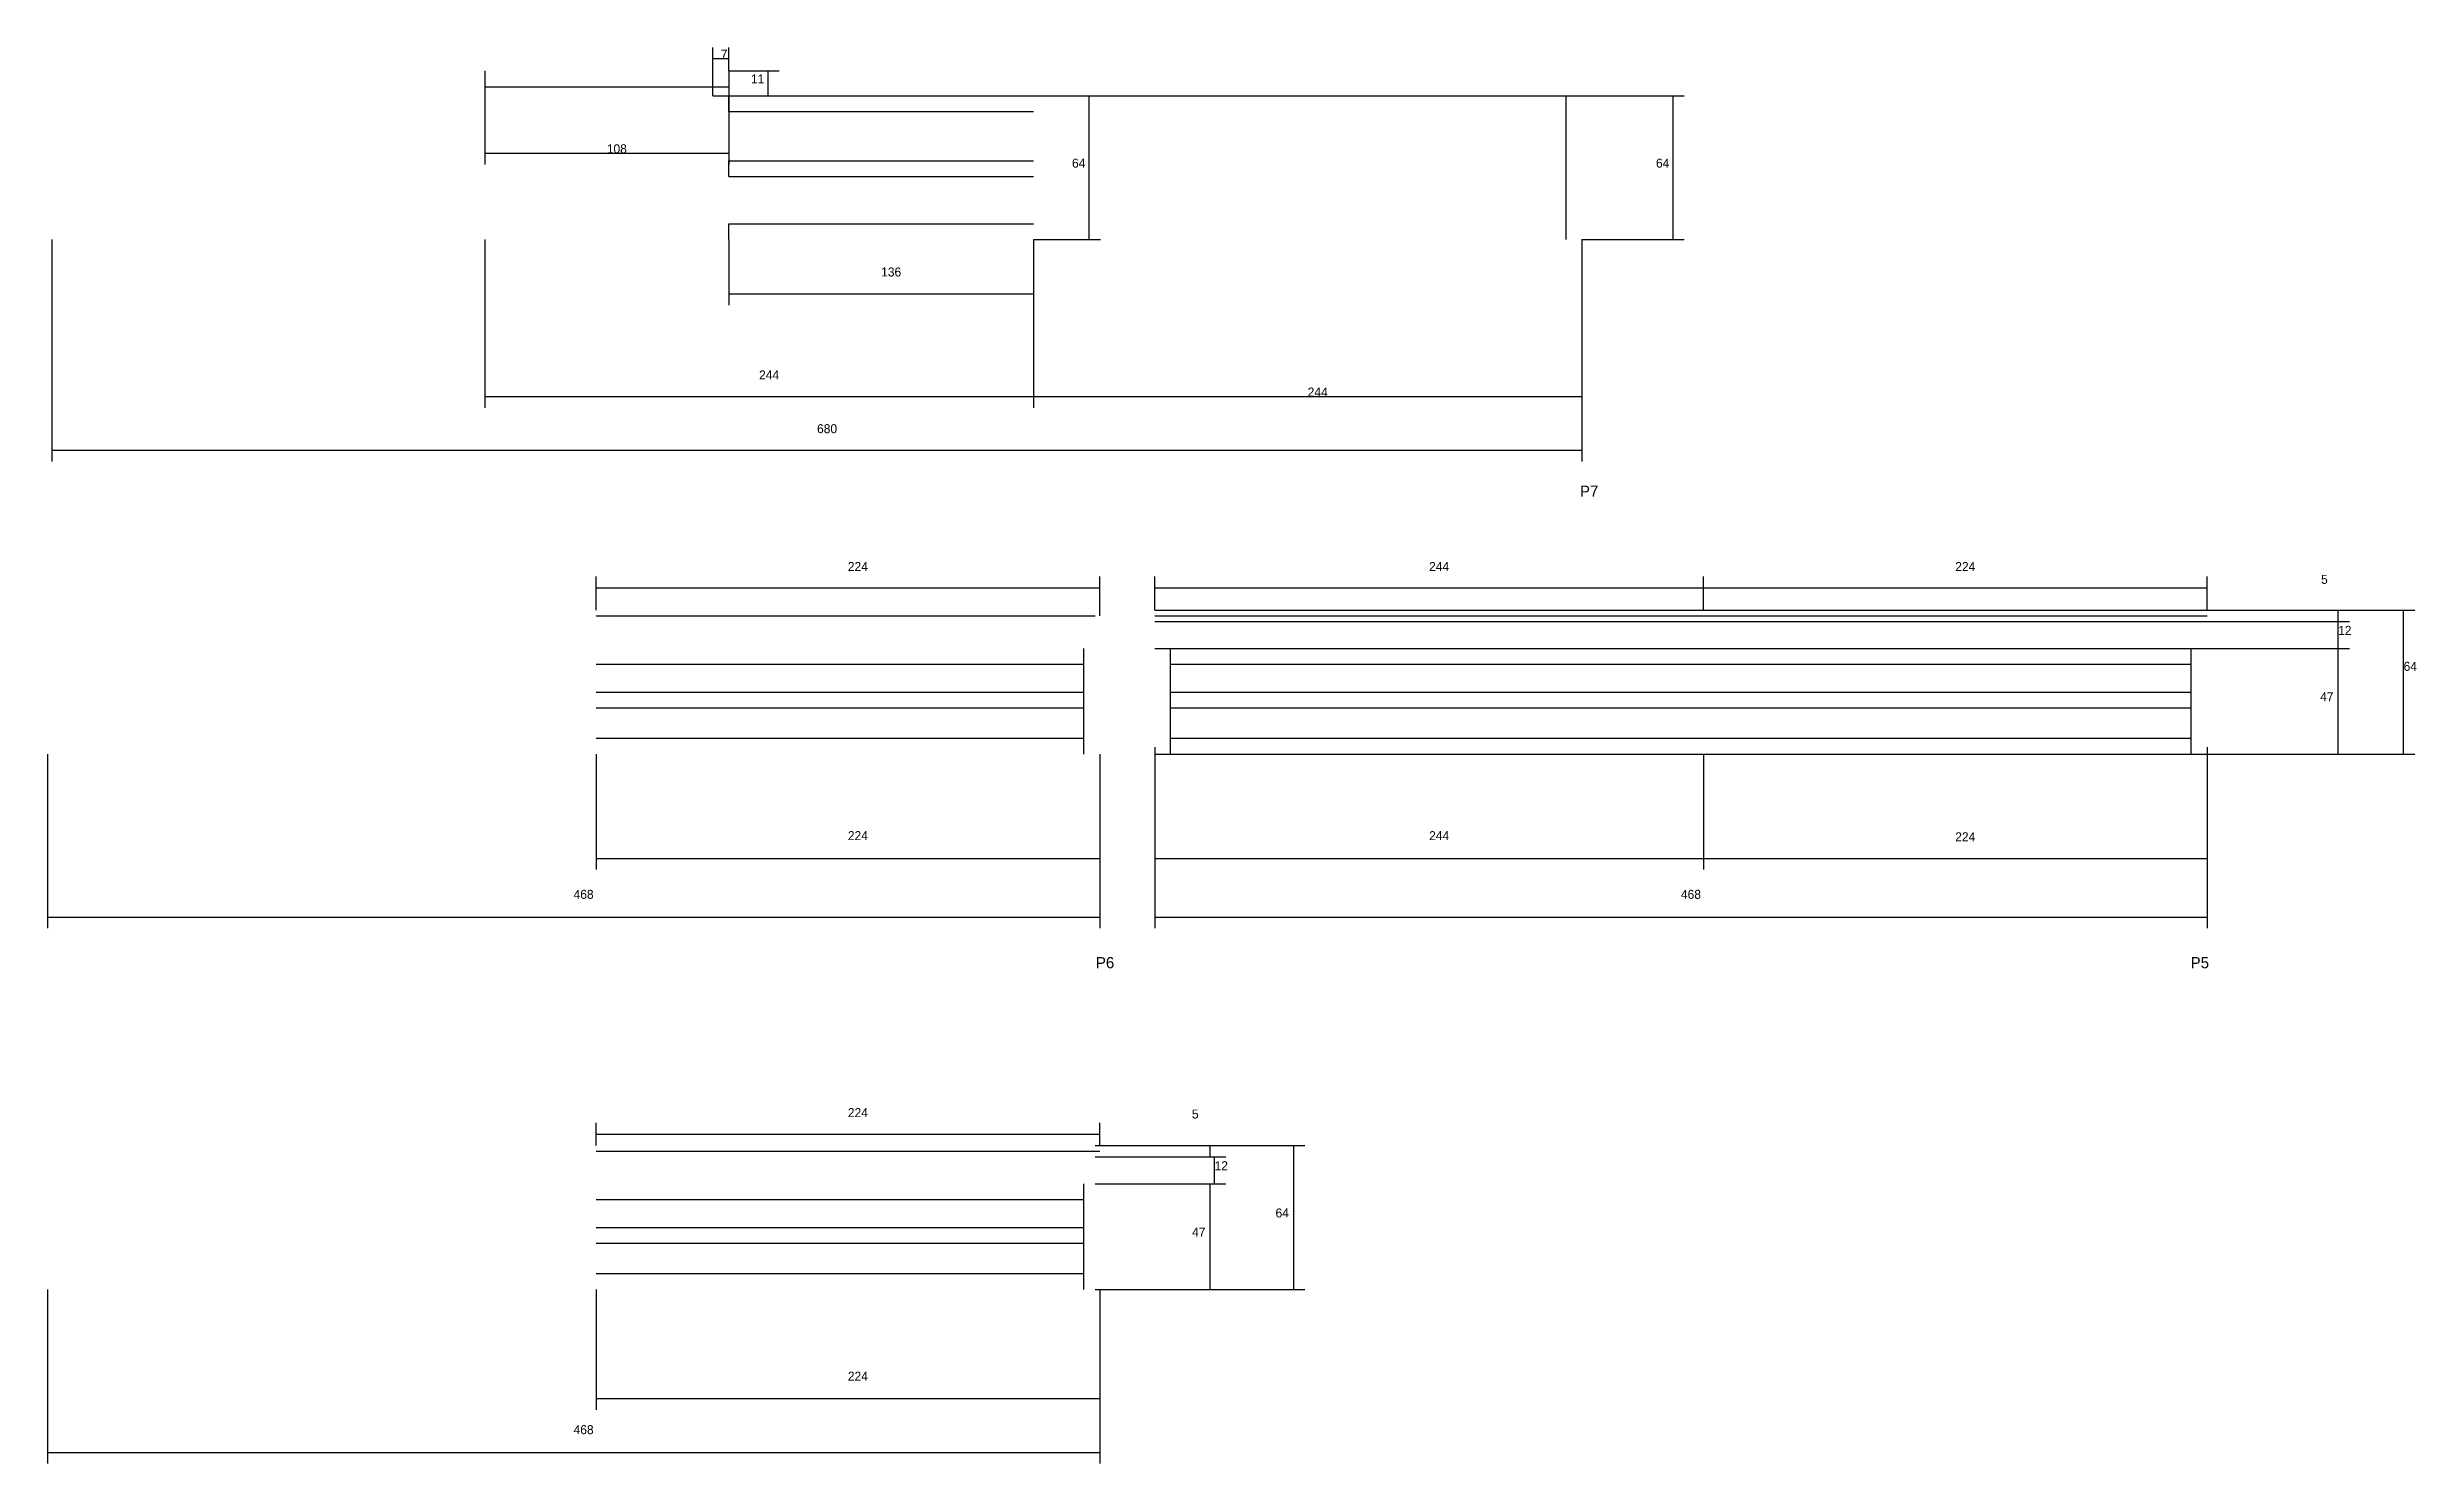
# Model space of a CAD drawing. Header units: metres. Extents: x -7043 to -4391, y 13138 to 14427.
# Drawn here: x -7043 to -5989, y 13797 to 14427 of the extents above; entities that cross this region are included whole.
import ezdxf

# ---------------------------------------------------------------- set-up
doc = ezdxf.new("R2010")
doc.units = ezdxf.units.M
for name, color, linetype in [('COTA', 241, 'Continuous'), ('NOMENCLATURA', 7, 'Continuous'), ('Painéis', 200, 'Continuous'), ('SARR_2.2x7', 40, 'Continuous'), ('SARR_EDITAR', 141, 'Continuous')]:
    doc.layers.add(name, color=color, linetype=linetype)

msp = doc.modelspace()

# ---------------------------------------------------------------- texts
at = {"layer": 'COTA'}
for s, p in [('7', (-6743.2, 14422.1)), ('11', (-6729.8, 14411.1)), ('108', (-6793.9, 14380)), ('64', (-6587, 14373.6)), ('64', (-6327.3, 14373.6)), ('136', (-6671.9, 14325.2)), ('244', (-6726.2, 14279.4)), ('244', (-6482.2, 14271.8)), ('680', (-6700.4, 14255.5)), ('224', (-6686.7, 14194.2)), ('244', (-6428.2, 14194.2)), ('224', (-6194.2, 14194.2)), ('5', (-6031.5, 14188.5)), ('12', (-6023.9, 14165.8)), ('64', (-5994.8, 14149.8)), ('47', (-6031.9, 14136.3)), ('224', (-6686.7, 14074.5)), ('244', (-6428.2, 14074.5)), ('224', (-6194.2, 14074)), ('468', (-6808.7, 14048.4)), ('468', (-6316.2, 14048.4)), ('224', (-6686.7, 13951.3)), ('5', (-6533.7, 13950.7)), ('12', (-6523.6, 13927.7)), ('64', (-6496.5, 13906.7)), ('47', (-6533.6, 13898.2)), ('224', (-6686.7, 13834.1)), ('468', (-6808.7, 13810.3))]:
    msp.add_text(s, height=4, dxfattribs=at).set_placement(p)
at = {"layer": 'NOMENCLATURA'}
for s, p in [('P7', (-6361.1, 14227.2)), ('P6', (-6576.4, 14017.5)), ('P5', (-6089.5, 14017.5))]:
    msp.add_text(s, height=5, dxfattribs=at).set_placement(p)

# ---------------------------------------------------------------- linework, layer by layer
at = {"layer": 'COTA'}
for p, q in [((-6746.7, 14416.6), (-6746.7, 14427.1)), ((-6739.7, 14416.6), (-6739.7, 14427.1)), ((-6848.2, 14416.6), (-6848.2, 14375)), ((-6746.7, 14422.1), (-6739.7, 14422.1)), ((-6739.7, 14416.6), (-6717.2, 14416.6)), ((-6739.7, 14416.6), (-6739.7, 14375)), ((-6722.2, 14405.6), (-6722.2, 14416.6)), ((-6739.7, 14405.6), (-6717.2, 14405.6)), ((-6604.2, 14405.6), (-6574.4, 14405.6)), ((-6579.4, 14341.6), (-6579.4, 14405.6)), ((-6360.2, 14405.6), (-6314.7, 14405.6)), ((-6319.7, 14341.6), (-6319.7, 14405.6)), ((-6848.2, 14380), (-6739.7, 14380)), ((-7040.7, 14341.6), (-7040.7, 14242.9)), ((-6848.2, 14341.6), (-6848.2, 14266.8)), ((-6739.7, 14341.6), (-6739.7, 14312.5)), ((-6604.2, 14341.6), (-6604.2, 14266.8)), ((-6604.2, 14341.6), (-6604.2, 14266.8)), ((-6604.2, 14341.6), (-6574.4, 14341.6)), ((-6604.2, 14341.6), (-6604.2, 14312.5)), ((-6360.2, 14341.6), (-6360.2, 14266.8)), ((-6360.2, 14341.6), (-6360.2, 14242.9)), ((-6360.2, 14341.6), (-6314.7, 14341.6)), ((-6739.7, 14317.5), (-6604.2, 14317.5)), ((-6848.2, 14271.8), (-6604.2, 14271.8)), ((-6604.2, 14271.8), (-6360.2, 14271.8)), ((-7040.7, 14247.9), (-6360.2, 14247.9)), ((-6798.7, 14176.8), (-6798.7, 14191.7)), ((-6798.7, 14186.7), (-6574.7, 14186.7)), ((-6574.7, 14174.3), (-6574.7, 14191.7)), ((-6550.2, 14176.8), (-6550.2, 14191.7)), ((-6550.2, 14186.7), (-6306.2, 14186.7)), ((-6306.2, 14176.8), (-6306.2, 14191.7)), ((-6306.2, 14176.8), (-6306.2, 14191.7)), ((-6306.2, 14186.7), (-6082.2, 14186.7)), ((-6082.2, 14176.8), (-6082.2, 14191.7)), ((-6082.2, 14176.8), (-5989.8, 14176.8)), ((-6082.2, 14176.8), (-6018.9, 14176.8)), ((-6023.9, 14171.8), (-6023.9, 14176.8)), ((-5994.8, 14112.8), (-5994.8, 14176.8)), ((-6082.2, 14171.8), (-6018.9, 14171.8)), ((-6082.2, 14171.8), (-6018.9, 14171.8)), ((-6023.9, 14159.8), (-6023.9, 14171.8)), ((-6082.2, 14159.8), (-6018.9, 14159.8)), ((-6082.2, 14159.8), (-6018.9, 14159.8)), ((-6023.9, 14112.8), (-6023.9, 14159.8)), ((-7042.7, 14112.8), (-7042.7, 14035.3)), ((-6798.7, 14112.8), (-6798.7, 14061.4)), ((-6574.7, 14112.8), (-6574.7, 14061.4)), ((-6574.7, 14112.8), (-6574.7, 14035.3)), ((-6550.2, 14115.8), (-6550.2, 14035.3)), ((-6550.2, 14112.8), (-6550.2, 14061.4)), ((-6306.2, 14112.8), (-6306.2, 14061.4)), ((-6306.2, 14112.8), (-6306.2, 14061.4)), ((-6082.2, 14115.8), (-6082.2, 14035.3)), ((-6082.2, 14112.8), (-6018.9, 14112.8)), ((-6082.2, 14112.8), (-5989.8, 14112.8)), ((-6082.2, 14112.8), (-6082.2, 14061.4)), ((-6798.7, 14066.4), (-6574.7, 14066.4)), ((-6550.2, 14066.4), (-6306.2, 14066.4)), ((-6306.2, 14066.4), (-6082.2, 14066.4)), ((-7042.7, 14040.3), (-6574.7, 14040.3)), ((-6550.2, 14040.3), (-6082.2, 14040.3)), ((-6798.7, 13938.7), (-6798.7, 13948.7)), ((-6798.7, 13943.7), (-6574.7, 13943.7)), ((-6574.7, 13938.7), (-6574.7, 13948.7)), ((-6576.7, 13938.7), (-6520.6, 13938.7)), ((-6576.7, 13938.7), (-6483.4, 13938.7)), ((-6576.7, 13933.7), (-6520.6, 13933.7)), ((-6574.7, 13933.7), (-6518.6, 13933.7)), ((-6525.6, 13933.7), (-6525.6, 13938.7)), ((-6523.6, 13921.7), (-6523.6, 13933.7)), ((-6488.4, 13874.7), (-6488.4, 13938.7)), ((-6576.7, 13921.7), (-6520.6, 13921.7)), ((-6576.7, 13921.7), (-6518.6, 13921.7)), ((-6525.6, 13874.7), (-6525.6, 13921.7)), ((-7042.7, 13874.7), (-7042.7, 13797.2)), ((-6798.7, 13874.7), (-6798.7, 13821.1)), ((-6576.7, 13874.7), (-6520.6, 13874.7)), ((-6576.7, 13874.7), (-6483.4, 13874.7)), ((-6574.7, 13874.7), (-6574.7, 13821.1)), ((-6574.7, 13874.7), (-6574.7, 13797.2)), ((-6798.7, 13826.1), (-6574.7, 13826.1)), ((-7042.7, 13802.2), (-6574.7, 13802.2))]:
    msp.add_line(p, q, dxfattribs=at)
at = {"layer": 'Painéis'}
for p, q in [((-6739.7, 14405.6), (-6360.2, 14405.6)), ((-6550.2, 14176.8), (-6082.2, 14176.8)), ((-6550.2, 14171.8), (-6082.2, 14171.8)), ((-6550.2, 14159.8), (-6082.2, 14159.8)), ((-6550.2, 14112.8), (-6082.2, 14112.8))]:
    msp.add_line(p, q, dxfattribs=at)
at = {"layer": 'SARR_2.2x7'}
for p, q in [((-6746.7, 14405.6), (-6746.7, 14416.6)), ((-6848.2, 14409.6), (-6739.7, 14409.6)), ((-6746.7, 14405.6), (-6739.7, 14405.6)), ((-6739.7, 14398.6), (-6739.7, 14405.6)), ((-6367.2, 14341.6), (-6367.2, 14405.6)), ((-6739.7, 14398.6), (-6604.2, 14398.6)), ((-6739.7, 14369.6), (-6739.7, 14376.6)), ((-6739.7, 14376.6), (-6604.2, 14376.6)), ((-6739.7, 14369.6), (-6604.2, 14369.6)), ((-6739.7, 14341.6), (-6739.7, 14348.6)), ((-6739.7, 14348.6), (-6604.2, 14348.6)), ((-6798.7, 14152.8), (-6581.7, 14152.8)), ((-6581.7, 14112.8), (-6581.7, 14159.8)), ((-6543.2, 14112.8), (-6543.2, 14159.8)), ((-6543.2, 14152.8), (-6306.2, 14152.8)), ((-6306.2, 14152.8), (-6089.2, 14152.8)), ((-6089.2, 14112.8), (-6089.2, 14159.8)), ((-6798.7, 14140.3), (-6581.7, 14140.3)), ((-6798.7, 14133.3), (-6581.7, 14133.3)), ((-6543.2, 14140.3), (-6306.2, 14140.3)), ((-6543.2, 14133.3), (-6306.2, 14133.3)), ((-6306.2, 14140.3), (-6089.2, 14140.3)), ((-6306.2, 14133.3), (-6089.2, 14133.3)), ((-6798.7, 14119.8), (-6581.7, 14119.8)), ((-6543.2, 14119.8), (-6306.2, 14119.8)), ((-6306.2, 14119.8), (-6089.2, 14119.8)), ((-6581.7, 13874.7), (-6581.7, 13921.7)), ((-6798.7, 13914.7), (-6581.7, 13914.7)), ((-6798.7, 13902.2), (-6581.7, 13902.2)), ((-6798.7, 13895.2), (-6581.7, 13895.2)), ((-6798.7, 13881.7), (-6581.7, 13881.7))]:
    msp.add_line(p, q, dxfattribs=at)
at = {"layer": 'SARR_EDITAR'}
for p, q in [((-6798.7, 14174.3), (-6576.7, 14174.3)), ((-6550.2, 14174.3), (-6306.2, 14174.3)), ((-6306.2, 14174.3), (-6082.2, 14174.3)), ((-6798.7, 13936.2), (-6574.7, 13936.2))]:
    msp.add_line(p, q, dxfattribs=at)

msp.set_redraw_order([(e.dxf.handle, doc.entitydb.next_handle()) for e in msp.query("TEXT MTEXT ATTDEF DIMENSION ARC_DIMENSION")])  # texts and dimensions are drawn at this point

doc.saveas('drawing.dxf')
